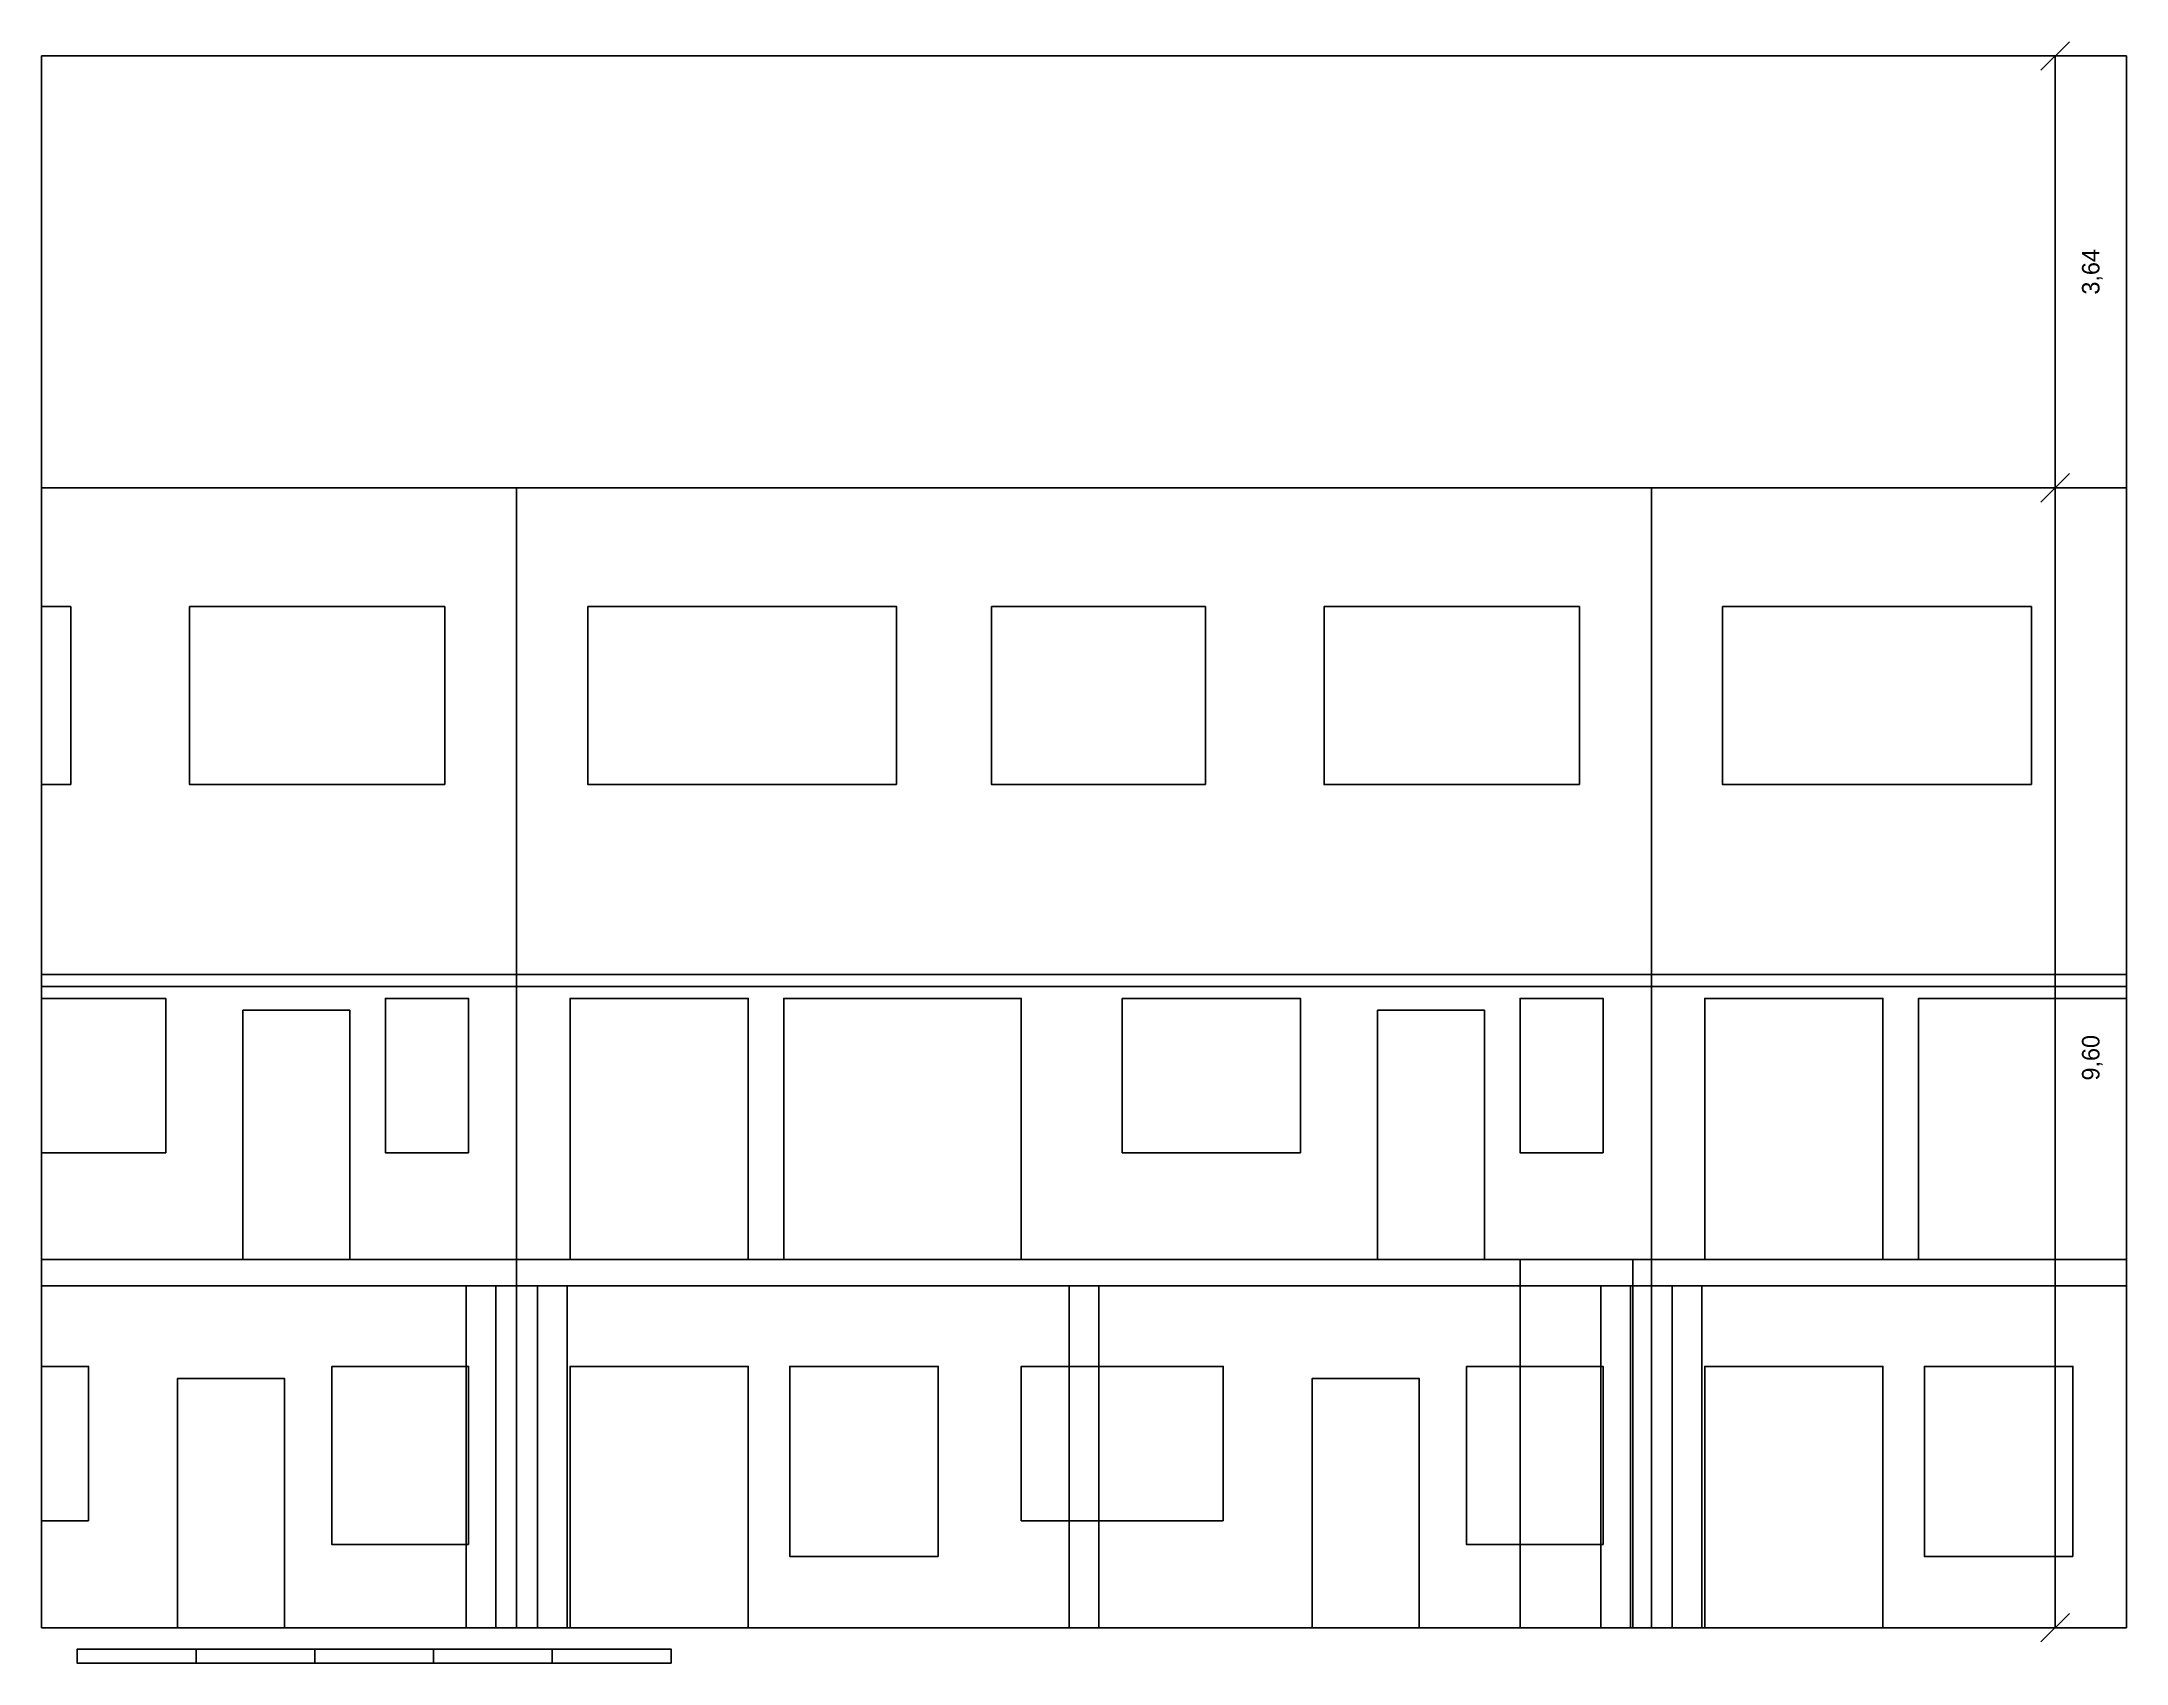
# Model space of a CAD drawing. Header units: metres. Extents: x -5.8 to 80.3, y 15.5 to 55.6.
# Drawn here: x 62.72 to 80.28, y 15.46 to 29.12 of the extents above; entities that cross this region are included whole.
import ezdxf
from ezdxf.enums import TextEntityAlignment as Align

# ---------------------------------------------------------------- set-up
doc = ezdxf.new("R2010")
doc.units = ezdxf.units.M
doc.layers.add('GORUNUS', color=8, linetype='Continuous')
doc.layers.add('OLCU', color=3, linetype='Continuous')

msp = doc.modelspace()

# ---------------------------------------------------------------- texts
at = {"layer": 'OLCU'}
for s, p in [('3,64', (79.978, 27.179)), ('9,60', (79.978, 20.56))]:
    msp.add_text(s, height=0.1473, rotation=90, dxfattribs=at).set_placement(p, align=Align.MIDDLE_CENTER)

# ---------------------------------------------------------------- linework, layer by layer
at = {"layer": 'GORUNUS'}
for points in [[(80.278, 25.36), (80.278, 28.997), (62.722, 28.997), (62.722, 25.36), (80.278, 25.36)], [(66.722, 15.76), (66.722, 25.36), (62.722, 25.36), (62.722, 15.76), (66.722, 15.76)], [(76.278, 15.76), (76.278, 25.36), (66.722, 25.36), (66.722, 15.76), (76.278, 15.76)], [(80.278, 15.76), (80.278, 25.36), (76.278, 25.36), (76.278, 15.76), (80.278, 15.76)], [(62.967, 22.86), (62.967, 24.36), (62.722, 24.36), (62.722, 22.86), (62.967, 22.86)], [(66.117, 22.86), (66.117, 24.36), (63.967, 24.36), (63.967, 22.86), (66.117, 22.86)], [(69.922, 22.86), (69.922, 24.36), (67.322, 24.36), (67.322, 22.86), (69.922, 22.86)], [(72.522, 22.86), (72.522, 24.36), (70.722, 24.36), (70.722, 22.86), (72.522, 22.86)], [(75.672, 22.86), (75.672, 24.36), (73.522, 24.36), (73.522, 22.86), (75.672, 22.86)], [(79.478, 22.86), (79.478, 24.36), (76.878, 24.36), (76.878, 22.86), (79.478, 22.86)], [(66.722, 21.16), (66.722, 21.26), (62.722, 21.26), (62.722, 21.16), (66.722, 21.16)], [(76.278, 21.16), (76.278, 21.26), (66.722, 21.26), (66.722, 21.16), (76.278, 21.16)], [(80.278, 21.16), (80.278, 21.26), (76.278, 21.26), (76.278, 21.16), (80.278, 21.16)], [(63.767, 19.76), (63.767, 21.06), (62.722, 21.06), (62.722, 19.76), (63.767, 19.76)], [(65.317, 18.86), (65.317, 20.96), (64.417, 20.96), (64.417, 18.86), (65.317, 18.86)], [(66.317, 19.76), (66.317, 21.06), (65.617, 21.06), (65.617, 19.76), (66.317, 19.76)], [(68.672, 18.86), (68.672, 21.06), (67.172, 21.06), (67.172, 18.86), (68.672, 18.86)], [(70.972, 18.86), (70.972, 21.06), (68.972, 21.06), (68.972, 18.86), (70.972, 18.86)], [(73.322, 19.76), (73.322, 21.06), (71.822, 21.06), (71.822, 19.76), (73.322, 19.76)], [(74.872, 18.86), (74.872, 20.96), (73.972, 20.96), (73.972, 18.86), (74.872, 18.86)], [(75.872, 19.76), (75.872, 21.06), (75.172, 21.06), (75.172, 19.76), (75.872, 19.76)], [(78.228, 18.86), (78.228, 21.06), (76.728, 21.06), (76.728, 18.86), (78.228, 18.86)], [(80.278, 18.86), (80.278, 21.06), (78.528, 21.06), (78.528, 18.86), (80.278, 18.86)], [(66.722, 18.64), (66.722, 18.86), (62.722, 18.86), (62.722, 18.64), (66.722, 18.64)], [(76.278, 18.64), (76.278, 18.86), (66.722, 18.86), (66.722, 18.64), (76.278, 18.64)], [(76.122, 15.76), (76.122, 18.86), (75.172, 18.86), (75.172, 15.76), (76.122, 15.76)], [(80.278, 18.64), (80.278, 18.86), (76.278, 18.86), (76.278, 18.64), (80.278, 18.64)], [(66.547, 15.76), (66.547, 18.64), (66.297, 18.64), (66.297, 15.76), (66.547, 15.76)], [(67.147, 15.76), (67.147, 18.64), (66.897, 18.64), (66.897, 15.76), (67.147, 15.76)], [(71.625, 15.76), (71.625, 18.64), (71.375, 18.64), (71.375, 15.76), (71.625, 15.76)], [(76.103, 15.76), (76.103, 18.64), (75.853, 18.64), (75.853, 15.76), (76.103, 15.76)], [(76.703, 15.76), (76.703, 18.64), (76.453, 18.64), (76.453, 15.76), (76.703, 15.76)], [(63.117, 16.66), (63.117, 17.96), (62.722, 17.96), (62.722, 16.66), (63.117, 16.66)], [(66.317, 16.46), (66.317, 17.96), (65.167, 17.96), (65.167, 16.46), (66.317, 16.46)], [(68.672, 15.76), (68.672, 17.96), (67.172, 17.96), (67.172, 15.76), (68.672, 15.76)], [(70.272, 16.36), (70.272, 17.96), (69.022, 17.96), (69.022, 16.36), (70.272, 16.36)], [(72.672, 16.66), (72.672, 17.96), (70.972, 17.96), (70.972, 16.66), (72.672, 16.66)], [(75.872, 16.46), (75.872, 17.96), (74.722, 17.96), (74.722, 16.46), (75.872, 16.46)], [(78.228, 15.76), (78.228, 17.96), (76.728, 17.96), (76.728, 15.76), (78.228, 15.76)], [(79.828, 16.36), (79.828, 17.96), (78.578, 17.96), (78.578, 16.36), (79.828, 16.36)], [(64.767, 15.76), (64.767, 17.86), (63.867, 17.86), (63.867, 15.76), (64.767, 15.76)], [(74.322, 15.76), (74.322, 17.86), (73.422, 17.86), (73.422, 15.76), (74.322, 15.76)]]:
    msp.add_lwpolyline(points, close=True, dxfattribs=at)
msp.add_lwpolyline([(62.722, 15.76), (80.278, 15.76)], dxfattribs=at)
at = {"layer": 'OLCU'}
for points in [[(79.558, 28.877), (79.798, 29.117)], [(79.678, 25.36), (79.678, 28.997)], [(79.558, 25.24), (79.798, 25.48)], [(79.558, 25.24), (79.798, 25.48)], [(79.678, 15.76), (79.678, 25.36)], [(79.558, 15.64), (79.798, 15.88)]]:
    msp.add_lwpolyline(points, dxfattribs=at)
for points in [[(64.022, 15.46), (64.022, 15.58), (63.022, 15.58), (63.022, 15.46), (64.022, 15.46)], [(65.022, 15.46), (65.022, 15.58), (64.022, 15.58), (64.022, 15.46), (65.022, 15.46)], [(66.022, 15.46), (66.022, 15.58), (65.022, 15.58), (65.022, 15.46), (66.022, 15.46)], [(67.022, 15.46), (67.022, 15.58), (66.022, 15.58), (66.022, 15.46), (67.022, 15.46)], [(68.022, 15.46), (68.022, 15.58), (67.022, 15.58), (67.022, 15.46), (68.022, 15.46)]]:
    msp.add_lwpolyline(points, close=True, dxfattribs=at)

msp.set_redraw_order([(e.dxf.handle, doc.entitydb.next_handle()) for e in msp.query("TEXT MTEXT ATTDEF DIMENSION ARC_DIMENSION")])  # texts and dimensions are drawn at this point

doc.saveas('drawing.dxf')
